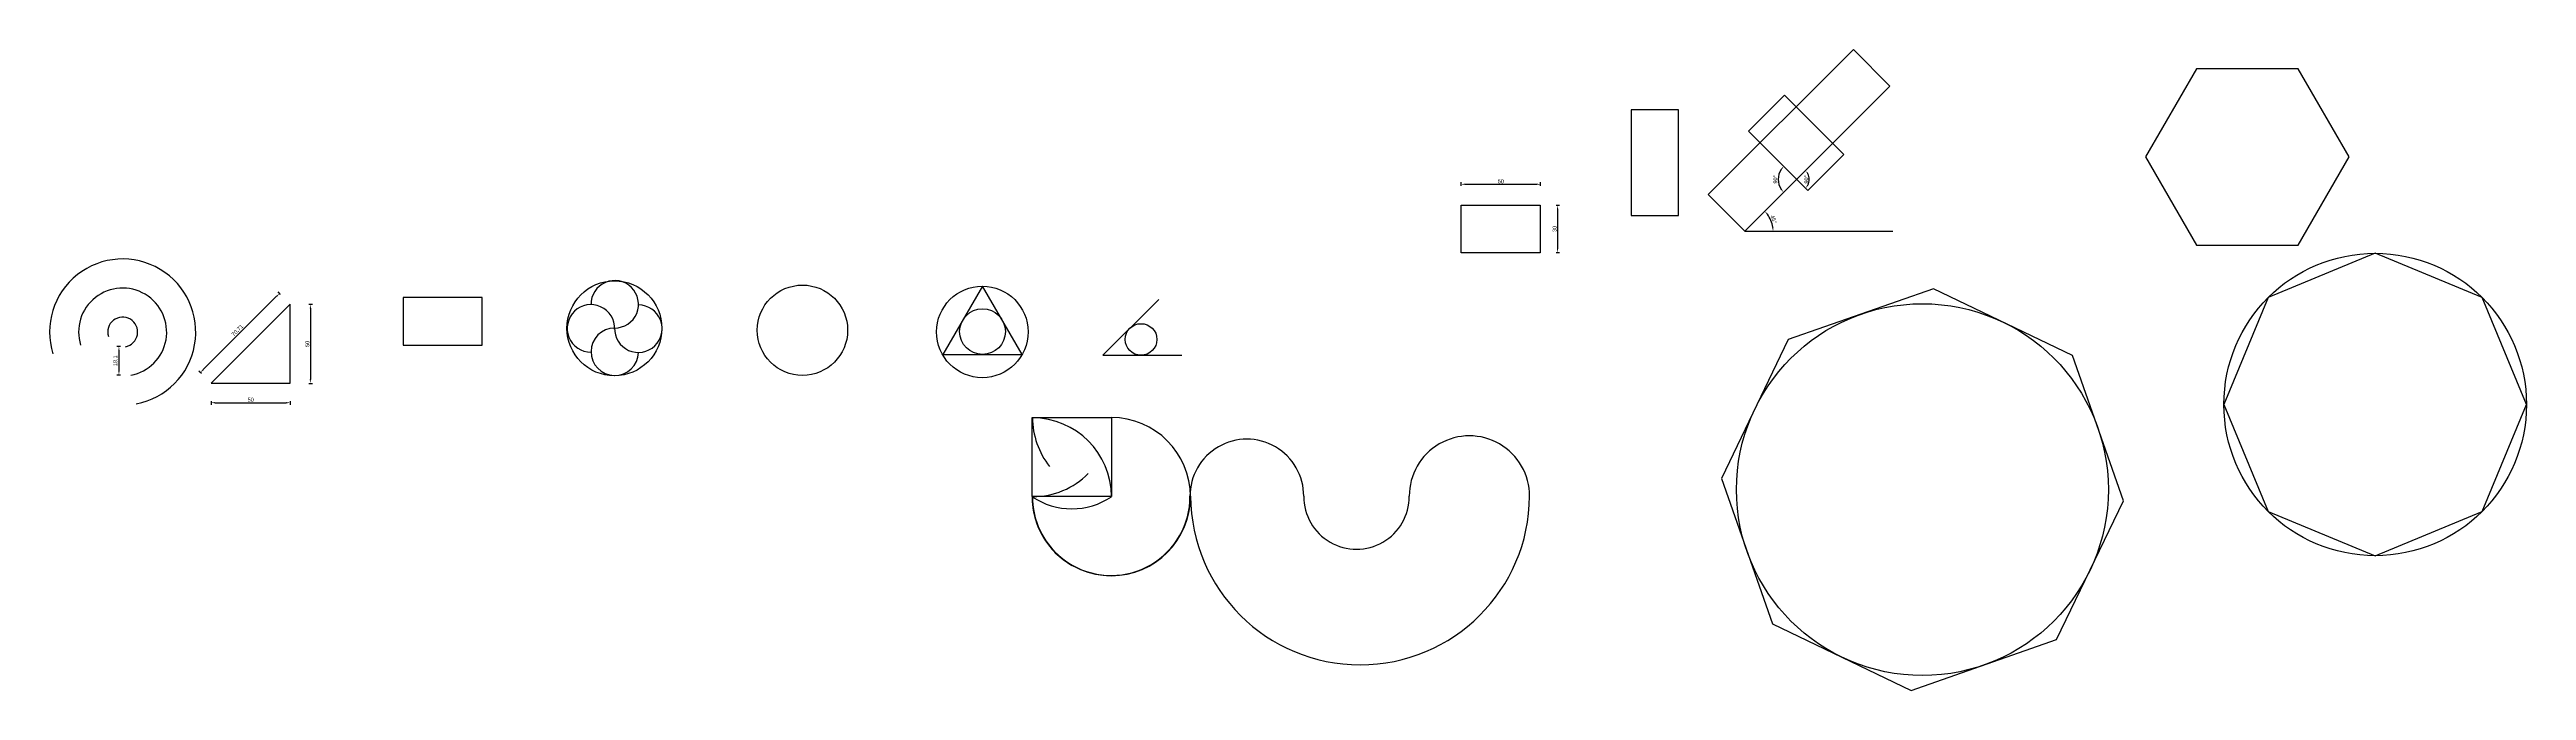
# Model space of a CAD drawing. Header units: millimetres. Extents: x 1535 to 3101, y 1187 to 1593.
import ezdxf

# ---------------------------------------------------------------- set-up
doc = ezdxf.new("R2010")
doc.units = ezdxf.units.MM
doc.styles.get("Standard").update_dxf_attribs({"font": 'arial.ttf'})
doc.dimstyles.new('ISO-25', dxfattribs={"dimtxt": 2.5, "dimasz": 2.5, "dimexe": 1.25, "dimexo": 0.625, "dimtad": 1, "dimtxsty": 'Standard', "dimcen": 2.5, "dimadec": 0, "dimazin": 0, "dimtfac": 1, "dimtmove": 0, "dimatfit": 3, "dimfxl": 1, "dimfxlon": 1, "dimarcsym": 0})

# ---------------------------------------------------------------- blocks, each defined once
blk = doc.blocks.new('*D2')
at = {"color": 0, "lineweight": -2, "transparency": 16777216}
for p, q in [((1637.2, 1370.5), (1637.2, 1368.2)), ((1639.7, 1369.5), (1684.7, 1369.5)), ((1687.2, 1370.5), (1687.2, 1368.2))]:
    blk.add_line(p, q, dxfattribs=at)
at = {"color": 0, "transparency": 16777216}
for points in [[(1639.7, 1369.9), (1639.7, 1369), (1637.2, 1369.5)], [(1684.7, 1369.9), (1684.7, 1369), (1687.2, 1369.5)]]:
    blk.add_solid(points, dxfattribs=at)
at = {"layer": 'Defpoints', "color": 0, "transparency": 16777216}
for p in [(1637.2, 1381.7), (1687.2, 1381.7), (1687.2, 1369.5)]:
    blk.add_point(p, dxfattribs=at)
at = {"color": 0, "transparency": 16777216, "insert": (1662.2, 1371.4), "char_height": 2.5, "attachment_point": 5}
blk.add_mtext('50', dxfattribs=at)
blk = doc.blocks.new('*D3')
at = {"color": 0, "lineweight": -2, "transparency": 16777216}
for p, q in [((1678.6, 1436.8), (1632.2, 1390.4)), ((1681.1, 1437.9), (1679.5, 1439.5)), ((1631.1, 1387.9), (1629.5, 1389.5))]:
    blk.add_line(p, q, dxfattribs=at)
at = {"color": 0, "transparency": 16777216}
for points in [[(1678.3, 1437.1), (1678.9, 1436.5), (1680.4, 1438.6)], [(1631.9, 1390.7), (1632.5, 1390.1), (1630.4, 1388.6)]]:
    blk.add_solid(points, dxfattribs=at)
at = {"layer": 'Defpoints', "color": 0, "transparency": 16777216}
for p in [(1687.2, 1431.7), (1630.4, 1388.6), (1637.2, 1381.7)]:
    blk.add_point(p, dxfattribs=at)
at = {"color": 0, "transparency": 16777216, "insert": (1653.9, 1415.1), "char_height": 2.5, "attachment_point": 5, "rotation": 45}
blk.add_mtext('70,71', dxfattribs=at)
blk = doc.blocks.new('*D4')
at = {"color": 0, "lineweight": -2, "transparency": 16777216}
for p, q in [((1698.9, 1431.7), (1701.2, 1431.7)), ((1699.9, 1429.2), (1699.9, 1384.2)), ((1698.9, 1381.7), (1701.2, 1381.7))]:
    blk.add_line(p, q, dxfattribs=at)
at = {"color": 0, "transparency": 16777216}
for points in [[(1699.5, 1429.2), (1700.3, 1429.2), (1699.9, 1431.7)], [(1699.5, 1384.2), (1700.3, 1384.2), (1699.9, 1381.7)]]:
    blk.add_solid(points, dxfattribs=at)
at = {"layer": 'Defpoints', "color": 0, "transparency": 16777216}
for p in [(1687.2, 1431.7), (1687.2, 1381.7), (1699.9, 1381.7)]:
    blk.add_point(p, dxfattribs=at)
at = {"color": 0, "transparency": 16777216, "insert": (1698, 1406.7), "char_height": 2.5, "attachment_point": 5, "rotation": 90}
blk.add_mtext('50', dxfattribs=at)
blk = doc.blocks.new('*D5')
at = {"color": 0, "lineweight": -2, "transparency": 16777216}
for p, q in [((1579.9, 1405.1), (1577.6, 1405.1)), ((1578.9, 1402.6), (1578.9, 1389.5)), ((1579.9, 1387), (1577.6, 1387))]:
    blk.add_line(p, q, dxfattribs=at)
at = {"color": 0, "transparency": 16777216}
for points in [[(1578.5, 1402.6), (1579.3, 1402.6), (1578.9, 1405.1)], [(1578.5, 1389.5), (1579.3, 1389.5), (1578.9, 1387)]]:
    blk.add_solid(points, dxfattribs=at)
at = {"layer": 'Defpoints', "color": 0, "transparency": 16777216}
for p in [(1583.2, 1405.1), (1578.9, 1387), (1586.2, 1387)]:
    blk.add_point(p, dxfattribs=at)
at = {"color": 0, "transparency": 16777216, "insert": (1576.8, 1396), "char_height": 2.5, "attachment_point": 5, "rotation": 90}
blk.add_mtext('18,1', dxfattribs=at)
blk = doc.blocks.new('*D10')
at = {"color": 0, "lineweight": -2, "transparency": 16777216}
for p, q in [((2427.5, 1506.6), (2427.5, 1508.9)), ((2430, 1507.6), (2475, 1507.6)), ((2477.5, 1506.6), (2477.5, 1508.9))]:
    blk.add_line(p, q, dxfattribs=at)
at = {"color": 0, "transparency": 16777216}
for points in [[(2430, 1508.1), (2430, 1507.2), (2427.5, 1507.6)], [(2475, 1508.1), (2475, 1507.2), (2477.5, 1507.6)]]:
    blk.add_solid(points, dxfattribs=at)
at = {"layer": 'Defpoints', "color": 0, "transparency": 16777216}
for p in [(2477.5, 1507.6), (2427.5, 1494.3), (2477.5, 1494.3)]:
    blk.add_point(p, dxfattribs=at)
at = {"color": 0, "transparency": 16777216, "insert": (2452.5, 1509.5), "char_height": 2.5, "attachment_point": 5}
blk.add_mtext('50', dxfattribs=at)
blk = doc.blocks.new('*D11')
at = {"color": 0, "lineweight": -2, "transparency": 16777216}
for p, q in [((2487.4, 1494.4), (2489.6, 1494.4)), ((2488.4, 1491.9), (2488.4, 1466.9)), ((2487.4, 1464.4), (2489.6, 1464.4))]:
    blk.add_line(p, q, dxfattribs=at)
at = {"color": 0, "transparency": 16777216}
for points in [[(2488, 1491.9), (2488.8, 1491.9), (2488.4, 1494.4)], [(2488, 1466.9), (2488.8, 1466.9), (2488.4, 1464.4)]]:
    blk.add_solid(points, dxfattribs=at)
at = {"layer": 'Defpoints', "color": 0, "transparency": 16777216}
for p in [(2475.5, 1494.4), (2475.5, 1464.4), (2488.4, 1464.4)]:
    blk.add_point(p, dxfattribs=at)
at = {"color": 0, "transparency": 16777216, "insert": (2486.5, 1479.4), "char_height": 2.5, "attachment_point": 5, "rotation": 90}
blk.add_mtext('30', dxfattribs=at)
blk = doc.blocks.new('*D12')
at = {"color": 0, "lineweight": -2, "transparency": 16777216}
blk.add_arc((2639.5, 1510.7), 7.96, 333.0649, 26.9351, dxfattribs=at)
at = {"color": 0, "transparency": 16777216}
for points in [[(2646.3, 1514.1), (2646.9, 1514.6), (2645.1, 1516.3)], [(2646.9, 1506.9), (2646.3, 1507.3), (2645.1, 1505.1)]]:
    blk.add_solid(points, dxfattribs=at)
at = {"layer": 'Defpoints', "color": 0, "transparency": 16777216}
for p in [(2698.5, 1569.7), (2609.1, 1541.2), (2646.6, 1503.7), (2647.2, 1508.7), (2606.7, 1477.9)]:
    blk.add_point(p, dxfattribs=at)
at = {"color": 0, "transparency": 16777216, "insert": (2645.6, 1510.7), "char_height": 2.5, "attachment_point": 5, "rotation": 90}
blk.add_mtext('90°', dxfattribs=at)
blk = doc.blocks.new('*D13')
at = {"color": 0, "lineweight": -2, "transparency": 16777216}
blk.add_arc((2639.5, 1510.7), 11.6, 147.4186, 212.5814, dxfattribs=at)
at = {"color": 0, "transparency": 16777216}
for points in [[(2629.4, 1517.2), (2630.1, 1516.7), (2631.3, 1518.9)], [(2630.1, 1504.7), (2629.4, 1504.2), (2631.3, 1502.5)]]:
    blk.add_solid(points, dxfattribs=at)
at = {"layer": 'Defpoints', "color": 0, "transparency": 16777216}
for p in [(2698.5, 1569.7), (2609.1, 1541.2), (2628.3, 1513.7), (2646.6, 1503.7), (2606.7, 1477.9)]:
    blk.add_point(p, dxfattribs=at)
at = {"color": 0, "transparency": 16777216, "insert": (2626, 1510.7), "char_height": 2.5, "attachment_point": 5, "rotation": 90}
blk.add_mtext('90°', dxfattribs=at)
blk = doc.blocks.new('*D14')
at = {"color": 0, "lineweight": -2, "transparency": 16777216}
blk.add_arc((2606.7, 1477.9), 17.9, 8.0039, 36.9961, dxfattribs=at)
at = {"color": 0, "transparency": 16777216}
for points in [[(2620.7, 1488.4), (2621.3, 1489), (2619.4, 1490.6)], [(2624.9, 1480.5), (2624, 1480.4), (2624.6, 1477.9)]]:
    blk.add_solid(points, dxfattribs=at)
at = {"layer": 'Defpoints', "color": 0, "transparency": 16777216}
for p in [(2698.5, 1569.7), (2606.7, 1477.9), (2606.8, 1477.9), (2624, 1482.6), (2700.3, 1477.9)]:
    blk.add_point(p, dxfattribs=at)
at = {"color": 0, "transparency": 16777216, "insert": (2625, 1485.5), "char_height": 2.5, "attachment_point": 5, "rotation": 292.5}
blk.add_mtext('45°', dxfattribs=at)

msp = doc.modelspace()

# ---------------------------------------------------------------- linework, layer by layer
for p, q in [((2606.787, 1477.932), (2700.268, 1477.932)), ((2124.843, 1443.213), (2099.713, 1399.988)), ((2149.994, 1400), (2124.843, 1443.213)), ((1687.238, 1431.746), (1637.238, 1381.746)), ((1687.238, 1381.746), (1687.238, 1431.746)), ((2200.921, 1399.505), (2236.345, 1434.792)), ((2099.994, 1400), (2149.994, 1400)), ((2200.841, 1399.464), (2250.841, 1399.464)), ((1637.238, 1381.746), (1687.238, 1381.746)), ((2156.309, 1360.069), (2206.309, 1360.069)), ((2156.309, 1310.069), (2156.309, 1360.069)), ((2206.309, 1360.069), (2206.309, 1310.069)), ((2206.309, 1310.069), (2156.309, 1310.069))]:
    msp.add_line(p, q)
for points in [[(2583.597, 1501.054), (2675.388, 1592.845), (2698.512, 1569.72), (2606.722, 1477.929)], [(2860.036, 1524.912), (2892.249, 1469.118), (2956.674, 1469.118), (2988.887, 1524.912), (2956.674, 1580.706), (2892.249, 1580.706)], [(2534.897, 1487.936), (2564.897, 1487.936), (2564.897, 1554.602), (2534.897, 1554.602)], [(2609.057, 1541.157), (2631.882, 1563.981), (2669.378, 1526.485), (2646.553, 1503.661)], [(2427.461, 1494.348), (2477.461, 1494.348), (2477.461, 1464.348), (2427.461, 1464.348)], [(3005.261, 1272.707), (3072.889, 1300.72), (3100.901, 1368.348), (3072.889, 1435.976), (3005.261, 1463.989), (2937.633, 1435.976), (2909.62, 1368.348), (2937.633, 1300.72)], [(2591.98, 1321.605), (2624.182, 1229.7), (2711.939, 1187.485), (2803.843, 1219.687), (2846.059, 1307.444), (2813.856, 1399.348), (2726.1, 1441.564), (2634.195, 1409.361)]]:
    msp.add_lwpolyline(points, close=True)
msp.add_lwpolyline([(1758.476, 1405.969), (1808.476, 1405.969), (1808.476, 1435.969), (1758.476, 1435.969), (1758.476, 1405.969)])
for centre, radius in [((3005.261, 1368.348), 95.641), ((1892.149, 1416.535), 30), ((2011.001, 1415.312), 28.554), ((2124.717, 1414.236), 28.949), ((2124.85, 1414.458), 14.458), ((2719.019, 1314.524), 117.551), ((2225.088, 1409.464), 10)]:
    msp.add_circle(centre, radius)
for centre, radius, start, end in [((1581.24, 1414.157), 46.22, 280.70885, 197.420538), ((1581.24, 1414.157), 27.84, 280.70885, 197.420538), ((1581.24, 1414.157), 27.84, 280.70885, 197.420538), ((1581.24, 1414.157), 27.84, 280.70885, 197.420538), ((1581.24, 1414.157), 27.84, 280.70885, 197.420538), ((1892.334, 1431.726), 15, 269.775289, 180.849856), ((1877.285, 1416.503), 15, 357.7798, 270.196981), ((1907.269, 1416.28), 15, 177.7798, 89.775289), ((1581.24, 1414.157), 9.461, 280.70885, 197.420538), ((1892.334, 1401.726), 15, 90.196981, 358.298144), ((2206.295, 1310.069), 50, 180, 90), ((2206.349, 1360.089), 49.89, 180, 218.364765), ((2156.488, 1310.065), 49.834, 0, 90), ((2432.642, 1310.484), 38.03, 359.697158, 180.302842), ((2291.962, 1310.473), 35.971, 359.697158, 180.302842), ((2156.48, 1359.474), 49.459, 270.29572, 315.29572), ((2206.294, 1310.053), 50.102, 180, 240.141481), ((2181.296, 1347.399), 45, 236.091027, 303.908973), ((2206.087, 1309.993), 49.891, 179.698822, 224.698822), ((2206.187, 1310.02), 49.805, 180.302842, 0.302842), ((2363.548, 1310.849), 107.125, 180.302842, 359.697158), ((2361.272, 1310.107), 33.34, 179.697158, 0.302842)]:
    msp.add_arc(centre, radius, start, end)

# ---------------------------------------------------------------- dimensions: what is measured, and where the dimension line sits
for base, line1, line2, picture, middle in [((2647.194, 1508.65), ((2646.553, 1503.661), (2609.057, 1541.157)), ((2698.512, 1569.72), (2606.722, 1477.929)), '*D12', (2645.564, 1510.711)), ((2628.34, 1513.702), ((2698.512, 1569.72), (2606.722, 1477.929)), ((2646.553, 1503.661), (2609.057, 1541.157)), '*D13', (2626.045, 1510.711)), ((2624.025, 1482.568), ((2606.787, 1477.932), (2700.268, 1477.932)), ((2698.512, 1569.72), (2606.722, 1477.929)), '*D14', (2625.024, 1485.512))]:
    dim = msp.add_angular_dim_2l(base=base, line1=line1, line2=line2, dimstyle='ISO-25')
    dim.commit()
    dim.dimension.update_dxf_attribs({"geometry": picture, "text_midpoint": middle})
dim = msp.add_linear_dim(base=(2477.465, 1507.642), p1=(2427.465, 1494.348), p2=(2477.465, 1494.348), dimstyle='ISO-25')
dim.commit()
dim.dimension.update_dxf_attribs({"geometry": '*D10', "text_midpoint": (2452.465, 1509.544)})
for base, p1, p2, picture, middle in [((2488.38, 1464.357), (2475.524, 1494.357), (2475.524, 1464.357), '*D11', (2486.477, 1479.357)), ((1578.9, 1386.978), (1583.214, 1405.076), (1586.234, 1386.978), '*D5', (1576.773, 1396.027))]:
    dim = msp.add_linear_dim(base=base, p1=p1, p2=p2, angle=90, dimstyle='ISO-25')
    dim.commit()
    dim.dimension.update_dxf_attribs({"geometry": picture, "text_midpoint": middle})
for p1, p2, distance, picture, middle in [((1687.238, 1431.746), (1637.238, 1381.746), -9.676, '*D3', (1653.892, 1415.092)), ((1687.238, 1431.746), (1687.238, 1381.746), 12.669, '*D4', (1698.006, 1406.746)), ((1637.238, 1381.746), (1687.238, 1381.746), -12.288, '*D2', (1662.238, 1371.359))]:
    dim = msp.add_aligned_dim(p1=p1, p2=p2, distance=distance, dimstyle='ISO-25')
    dim.commit()
    dim.dimension.update_dxf_attribs({"geometry": picture, "text_midpoint": middle})

doc.saveas('drawing.dxf')
